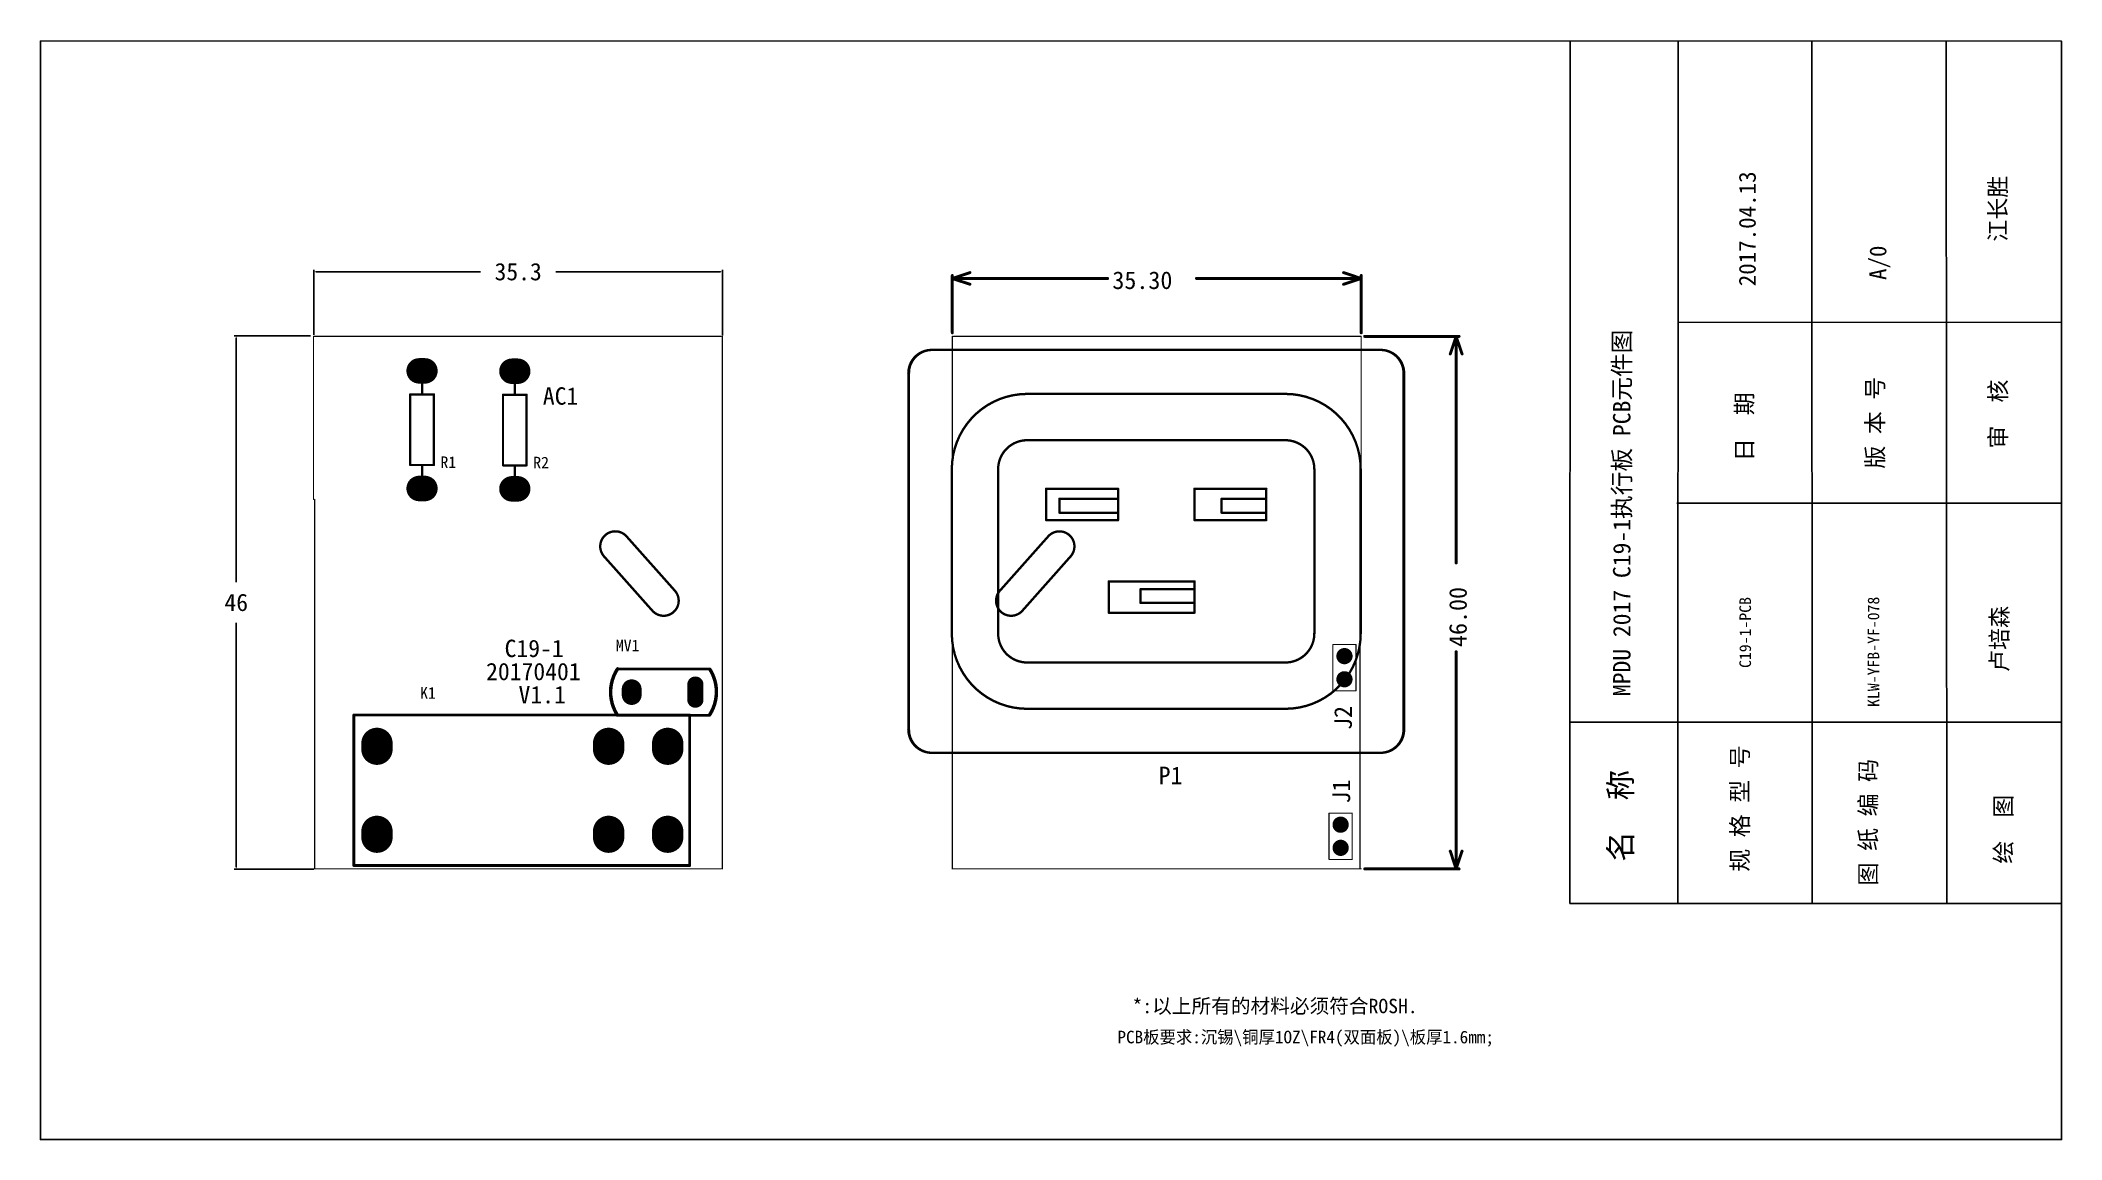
# Model space of a CAD drawing. Extents: x 86 to 261, y 36 to 131.
import ezdxf

# ---------------------------------------------------------------- set-up
doc = ezdxf.new("R2010")
doc.units = 0
doc.header["$MEASUREMENT"] = 0
doc.layers.get('0').update_dxf_attribs({"linetype": 'CONTINUOUS'})
doc.layers.get('Defpoints').update_dxf_attribs({"linetype": 'CONTINUOUS'})
for name, color, linetype in [('BOTTOMLAYER', 5, 'CONTINUOUS'), ('BOTTOMOVERLAY', 54, 'CONTINUOUS'), ('BOTTOMSOLDER', 6, 'CONTINUOUS'), ('KEEPOUTLAYER', 6, 'CONTINUOUS'), ('MULTILAYER', 9, 'CONTINUOUS'), ('TOPLAYER', 1, 'CONTINUOUS'), ('TOPOVERLAY', 2, 'CONTINUOUS'), ('TOPSOLDER', 216, 'CONTINUOUS'), ('标题1', 7, 'CONTINUOUS')]:
    doc.layers.add(name, color=color, linetype=linetype)
doc.dimstyles.get("Standard").update_dxf_attribs({"dimtxt": 0.18, "dimasz": 0.18, "dimexe": 0.18, "dimexo": 0.0625, "dimgap": 0.09, "dimtad": 0, "dimtih": 1, "dimtoh": 1, "dimdec": 4, "dimzin": 0, "dimdsep": 46, "dimtxsty": 'Standard', "dimcen": 0.09, "dimadec": 0, "dimazin": 0, "dimtfac": 1, "dimtdec": 4, "dimtofl": 0, "dimtmove": 0, "dimatfit": 0, "dimfxl": 1, "dimtolj": 1, "dimtzin": 0, "dimarcsym": 0})

msp = doc.modelspace()

# ---------------------------------------------------------------- texts
at = {"color": 7, "linetype": 'Continuous', "attachment_point": 1}
for s, insert, char_height, width in [('{\\fSimSun|b0|i0|c134|p2;*:以上所有的材料必须符合ROSH.}', (180.41, 47.9), 1.2455, 40.0726), ('PCB板要求:沉锡\\\\铜厚1OZ\\\\FR4(双面板)\\\\板厚1.6mm;', (179.11, 45.14), 1.0876, 38.8409)]:
    msp.add_mtext(s, dxfattribs=dict(at, insert=insert, char_height=char_height, width=width))
at = {"layer": 'BOTTOMOVERLAY'}
for s, height, p in [('AC1', 1.5, (129.5, 99.22)), ('R1', 1, (120.66, 93.75)), ('R2', 1, (128.67, 93.72)), ('C19-1', 1.5, (126.2, 77.42)), ('MV1', 1, (135.8, 77.92)), ('20170401', 1.5, (124.6, 75.42)), ('K1', 1, (118.9, 73.82)), ('V1.1', 1.5, (127.4, 73.42))]:
    msp.add_text(s, height=height, dxfattribs=at).set_placement(p)
at = {"layer": 'TOPOVERLAY'}
msp.add_text('35.30', height=1.524, dxfattribs=at).set_placement((178.67, 109.21))
for s, rotation, p in [('46.00', 90, (209.27, 78.29)), ('J2', 90, (199.35, 71.12)), ('P1', 360, (182.66, 66.43)), ('J1', 90, (199.2, 64.76))]:
    msp.add_text(s, height=1.524, rotation=rotation, dxfattribs=at).set_placement(p)
at = {"layer": '标题1', "color": 7, "attachment_point": 1, "rotation": 90}
for s, insert, char_height, width in [('\\pt4.835;{\\fSimSun|b0|i0|c134|p54;\\C0;2017.04.13}', (232.76, 109.45), 1.458, 0.972), ('\\pt4.835;{\\C0;江长胜}', (254.39, 113.31), 1.458, 19.0917), ('\\pt4.835;{\\fSimSun|b0|i0|c134|p54;\\C0;A/0}', (244.04, 109.99), 1.458, 0.972), ('\\pt4.835;{\\C0;C19-1-PCB}', (232.81, 76.48), 1, 17.5041), ('\\pt4.835;{\\C0;KLW-YFB-YF-078}', (243.88, 73.11), 1, 19.276), ('\\pt4.835;{\\C0;卢培森}', (254.52, 76.14), 1.458, 19.0917)]:
    msp.add_mtext(s, dxfattribs=dict(at, insert=insert, char_height=char_height, width=width))
at = {"layer": '标题1', "color": 7, "rotation": 90}
for s, insert, char_height, attachment_point in [('\\pt4.835;{\\C0;MPDU 2017 C19-1\\fSimSun|b0|i0|c134|p2;执行板\\Ftxt|c134; PCB\\fSimSun|b0|i0|c134|p54;元件图}', (223.57, 74.04), 1.5, 7), ('\\pt4.835;{\\fSimSun|b0|i0|c134|p54;\\C0;版 本 号}', (243.79, 93.69), 1.458, 1), ('\\pt4.835;{\\fSimSun|b0|i0|c134|p54;\\C0;审  核}', (254.41, 95.43), 1.458, 1), ('\\pt4.835;{\\fSimSun|b0|i0|c134|p54;\\C0;日  期}', (232.5, 94.33), 1.458, 1), ('\\pt4.835;{\\fSimSun|b0|i0|c134|p54;\\C0;规 格 型 号}', (232.12, 58.87), 1.458, 1), ('\\pt4.835;{\\fSimSun|b0|i0|c134|p54;\\C0;图 纸 编 码}', (243.19, 57.69), 1.458, 1), ('\\pt4.835;{\\fSimSun|b0|i0|c134|p54;\\C0;名  称}', (221.57, 59.74), 1.944, 1), ('\\pt4.835;{\\fSimSun|b0|i0|c134|p54;\\C0;绘  图}', (254.87, 59.57), 1.458, 1)]:
    msp.add_mtext(s, dxfattribs=dict(at, insert=insert, char_height=char_height, attachment_point=attachment_point))

# ---------------------------------------------------------------- blocks, each defined once
blk = doc.blocks.new('2_0_2_1')
at = {"layer": 'BOTTOMLAYER', "const_width": 0.6}
for points in [[(-0.3, 1, 1), (0.3, 1, 1)], [(-0.3, -1, 1), (0.3, -1, 1)]]:
    blk.add_lwpolyline(points, format="xyb", close=True, dxfattribs=at)
at = {"layer": 'BOTTOMSOLDER', "const_width": 0.702}
for points in [[(-0.35, 1, 1), (0.35, 1, 1)], [(-0.35, -1, 1), (0.35, -1, 1)]]:
    blk.add_lwpolyline(points, format="xyb", close=True, dxfattribs=at)
at = {"layer": 'MULTILAYER', "const_width": 0.6}
for points in [[(-0.3, 1, 1), (0.3, 1, 1)], [(-0.3, -1, 1), (0.3, -1, 1)]]:
    blk.add_lwpolyline(points, format="xyb", close=True, dxfattribs=at)
at = {"layer": 'TOPLAYER', "const_width": 0.6}
for points in [[(-0.3, 1, 1), (0.3, 1, 1)], [(-0.3, -1, 1), (0.3, -1, 1)]]:
    blk.add_lwpolyline(points, format="xyb", close=True, dxfattribs=at)
at = {"layer": 'TOPOVERLAY', "const_width": 0.1}
for points in [[(-1, 2), (1, 2)], [(-1, -2), (-1, 2)], [(1, -2), (1, 2)], [(-1, -2), (1, -2)]]:
    blk.add_lwpolyline(points, dxfattribs=at)
at = {"layer": 'TOPOVERLAY', "const_width": 0.05}
for points in [[(-1.02, 2, 1), (-0.98, 2, 1)], [(-1.02, 2, 1), (-0.98, 2, 1)], [(0.98, 2, 1), (1.02, 2, 1)], [(0.98, 2, 1), (1.02, 2, 1)], [(-1.02, -2, 1), (-0.98, -2, 1)], [(-1.02, -2, 1), (-0.98, -2, 1)], [(0.98, -2, 1), (1.02, -2, 1)], [(0.98, -2, 1), (1.02, -2, 1)]]:
    blk.add_lwpolyline(points, format="xyb", close=True, dxfattribs=at)
at = {"layer": 'TOPSOLDER', "const_width": 0.702}
for points in [[(-0.35, 1, 1), (0.35, 1, 1)], [(-0.35, -1, 1), (0.35, -1, 1)]]:
    blk.add_lwpolyline(points, format="xyb", close=True, dxfattribs=at)
blk = doc.blocks.new('2_0_2_2')
at = {"layer": 'BOTTOMLAYER', "const_width": 0.6}
for points in [[(-0.3, 1, 1), (0.3, 1, 1)], [(-0.3, -1, 1), (0.3, -1, 1)]]:
    blk.add_lwpolyline(points, format="xyb", close=True, dxfattribs=at)
at = {"layer": 'BOTTOMSOLDER', "const_width": 0.702}
for points in [[(-0.35, 1, 1), (0.35, 1, 1)], [(-0.35, -1, 1), (0.35, -1, 1)]]:
    blk.add_lwpolyline(points, format="xyb", close=True, dxfattribs=at)
at = {"layer": 'MULTILAYER', "const_width": 0.6}
for points in [[(-0.3, 1, 1), (0.3, 1, 1)], [(-0.3, -1, 1), (0.3, -1, 1)]]:
    blk.add_lwpolyline(points, format="xyb", close=True, dxfattribs=at)
at = {"layer": 'TOPLAYER', "const_width": 0.6}
for points in [[(-0.3, 1, 1), (0.3, 1, 1)], [(-0.3, -1, 1), (0.3, -1, 1)]]:
    blk.add_lwpolyline(points, format="xyb", close=True, dxfattribs=at)
at = {"layer": 'TOPOVERLAY', "const_width": 0.1}
for points in [[(-1, 2), (1, 2)], [(-1, -2), (-1, 2)], [(1, -2), (1, 2)], [(-1, -2), (1, -2)]]:
    blk.add_lwpolyline(points, dxfattribs=at)
at = {"layer": 'TOPOVERLAY', "const_width": 0.05}
for points in [[(-1.02, 2, 1), (-0.98, 2, 1)], [(-1.02, 2, 1), (-0.98, 2, 1)], [(0.98, 2, 1), (1.02, 2, 1)], [(0.98, 2, 1), (1.02, 2, 1)], [(-1.02, -2, 1), (-0.98, -2, 1)], [(-1.02, -2, 1), (-0.98, -2, 1)], [(0.98, -2, 1), (1.02, -2, 1)], [(0.98, -2, 1), (1.02, -2, 1)]]:
    blk.add_lwpolyline(points, format="xyb", close=True, dxfattribs=at)
at = {"layer": 'TOPSOLDER', "const_width": 0.702}
for points in [[(-0.35, 1, 1), (0.35, 1, 1)], [(-0.35, -1, 1), (0.35, -1, 1)]]:
    blk.add_lwpolyline(points, format="xyb", close=True, dxfattribs=at)
blk = doc.blocks.new('___4_B_4')
at = {"layer": 'BOTTOMLAYER', "const_width": 2.5}
for points in [[(-3.55, 12.55), (-4.05, 12.55)], [(4.05, 12.55), (3.55, 12.55)], [(-3.55, -7.45), (-4.05, -7.45)], [(4.05, -7.45), (3.55, -7.45)], [(-3.55, -12.55), (-4.05, -12.55)], [(4.05, -12.55), (3.55, -12.55)]]:
    blk.add_lwpolyline(points, dxfattribs=at)
at = {"layer": 'BOTTOMLAYER', "const_width": 1.25}
for points in [[(-4.68, 12.55, 1), (-3.43, 12.55, 1)], [(-4.18, 12.55, 1), (-2.93, 12.55, 1)], [(2.93, 12.55, 1), (4.18, 12.55, 1)], [(3.43, 12.55, 1), (4.68, 12.55, 1)], [(-4.68, -7.45, 1), (-3.43, -7.45, 1)], [(-4.18, -7.45, 1), (-2.93, -7.45, 1)], [(2.93, -7.45, 1), (4.18, -7.45, 1)], [(3.43, -7.45, 1), (4.68, -7.45, 1)], [(-4.68, -12.55, 1), (-3.43, -12.55, 1)], [(-4.18, -12.55, 1), (-2.93, -12.55, 1)], [(2.93, -12.55, 1), (4.18, -12.55, 1)], [(3.43, -12.55, 1), (4.68, -12.55, 1)]]:
    blk.add_lwpolyline(points, format="xyb", close=True, dxfattribs=at)
at = {"layer": 'BOTTOMOVERLAY', "const_width": 0.25}
for points in [[(-6.5, -14.45), (-6.5, 14.55)], [(6.5, 14.55), (-6.5, 14.55)], [(6.5, -14.45), (6.5, 14.55)], [(6.5, -14.45), (-6.5, -14.45)]]:
    blk.add_lwpolyline(points, dxfattribs=at)
at = {"layer": 'BOTTOMOVERLAY', "const_width": 0.125}
for points in [[(-6.56, 14.55, 1), (-6.44, 14.55, 1)], [(-6.56, 14.55, 1), (-6.44, 14.55, 1)], [(6.44, 14.55, 1), (6.56, 14.55, 1)], [(6.44, 14.55, 1), (6.56, 14.55, 1)], [(-6.56, -14.45, 1), (-6.44, -14.45, 1)], [(-6.56, -14.45, 1), (-6.44, -14.45, 1)], [(6.44, -14.45, 1), (6.56, -14.45, 1)], [(6.44, -14.45, 1), (6.56, -14.45, 1)]]:
    blk.add_lwpolyline(points, format="xyb", close=True, dxfattribs=at)
at = {"layer": 'BOTTOMSOLDER', "const_width": 2.7}
for points in [[(-3.55, 12.55), (-4.05, 12.55)], [(4.05, 12.55), (3.55, 12.55)], [(-3.55, -7.45), (-4.05, -7.45)], [(4.05, -7.45), (3.55, -7.45)], [(-3.55, -12.55), (-4.05, -12.55)], [(4.05, -12.55), (3.55, -12.55)]]:
    blk.add_lwpolyline(points, dxfattribs=at)
at = {"layer": 'BOTTOMSOLDER', "const_width": 1.35}
for points in [[(-4.73, 12.55, 1), (-3.37, 12.55, 1)], [(-4.23, 12.55, 1), (-2.87, 12.55, 1)], [(2.87, 12.55, 1), (4.23, 12.55, 1)], [(3.37, 12.55, 1), (4.73, 12.55, 1)], [(-4.73, -7.45, 1), (-3.37, -7.45, 1)], [(-4.23, -7.45, 1), (-2.87, -7.45, 1)], [(2.87, -7.45, 1), (4.23, -7.45, 1)], [(3.37, -7.45, 1), (4.73, -7.45, 1)], [(-4.73, -12.55, 1), (-3.37, -12.55, 1)], [(-4.23, -12.55, 1), (-2.87, -12.55, 1)], [(2.87, -12.55, 1), (4.23, -12.55, 1)], [(3.37, -12.55, 1), (4.73, -12.55, 1)]]:
    blk.add_lwpolyline(points, format="xyb", close=True, dxfattribs=at)
at = {"layer": 'MULTILAYER', "const_width": 2.5}
for points in [[(-3.55, 12.55), (-4.05, 12.55)], [(4.05, 12.55), (3.55, 12.55)], [(-3.55, -7.45), (-4.05, -7.45)], [(4.05, -7.45), (3.55, -7.45)], [(-3.55, -12.55), (-4.05, -12.55)], [(4.05, -12.55), (3.55, -12.55)]]:
    blk.add_lwpolyline(points, dxfattribs=at)
at = {"layer": 'MULTILAYER', "const_width": 1.25}
for points in [[(-4.68, 12.55, 1), (-3.43, 12.55, 1)], [(-4.18, 12.55, 1), (-2.93, 12.55, 1)], [(2.93, 12.55, 1), (4.18, 12.55, 1)], [(3.43, 12.55, 1), (4.68, 12.55, 1)], [(-4.68, -7.45, 1), (-3.43, -7.45, 1)], [(-4.18, -7.45, 1), (-2.93, -7.45, 1)], [(2.93, -7.45, 1), (4.18, -7.45, 1)], [(3.43, -7.45, 1), (4.68, -7.45, 1)], [(-4.68, -12.55, 1), (-3.43, -12.55, 1)], [(-4.18, -12.55, 1), (-2.93, -12.55, 1)], [(2.93, -12.55, 1), (4.18, -12.55, 1)], [(3.43, -12.55, 1), (4.68, -12.55, 1)]]:
    blk.add_lwpolyline(points, format="xyb", close=True, dxfattribs=at)
at = {"layer": 'TOPLAYER', "const_width": 2.5}
for points in [[(-3.55, 12.55), (-4.05, 12.55)], [(4.05, 12.55), (3.55, 12.55)], [(-3.55, -7.45), (-4.05, -7.45)], [(4.05, -7.45), (3.55, -7.45)], [(-3.55, -12.55), (-4.05, -12.55)], [(4.05, -12.55), (3.55, -12.55)]]:
    blk.add_lwpolyline(points, dxfattribs=at)
at = {"layer": 'TOPLAYER', "const_width": 1.25}
for points in [[(-4.68, 12.55, 1), (-3.43, 12.55, 1)], [(-4.18, 12.55, 1), (-2.93, 12.55, 1)], [(2.93, 12.55, 1), (4.18, 12.55, 1)], [(3.43, 12.55, 1), (4.68, 12.55, 1)], [(-4.68, -7.45, 1), (-3.43, -7.45, 1)], [(-4.18, -7.45, 1), (-2.93, -7.45, 1)], [(2.93, -7.45, 1), (4.18, -7.45, 1)], [(3.43, -7.45, 1), (4.68, -7.45, 1)], [(-4.68, -12.55, 1), (-3.43, -12.55, 1)], [(-4.18, -12.55, 1), (-2.93, -12.55, 1)], [(2.93, -12.55, 1), (4.18, -12.55, 1)], [(3.43, -12.55, 1), (4.68, -12.55, 1)]]:
    blk.add_lwpolyline(points, format="xyb", close=True, dxfattribs=at)
at = {"layer": 'TOPSOLDER', "const_width": 2.7}
for points in [[(-3.55, 12.55), (-4.05, 12.55)], [(4.05, 12.55), (3.55, 12.55)], [(-3.55, -7.45), (-4.05, -7.45)], [(4.05, -7.45), (3.55, -7.45)], [(-3.55, -12.55), (-4.05, -12.55)], [(4.05, -12.55), (3.55, -12.55)]]:
    blk.add_lwpolyline(points, dxfattribs=at)
at = {"layer": 'TOPSOLDER', "const_width": 1.35}
for points in [[(-4.73, 12.55, 1), (-3.37, 12.55, 1)], [(-4.23, 12.55, 1), (-2.87, 12.55, 1)], [(2.87, 12.55, 1), (4.23, 12.55, 1)], [(3.37, 12.55, 1), (4.73, 12.55, 1)], [(-4.73, -7.45, 1), (-3.37, -7.45, 1)], [(-4.23, -7.45, 1), (-2.87, -7.45, 1)], [(2.87, -7.45, 1), (4.23, -7.45, 1)], [(3.37, -7.45, 1), (4.73, -7.45, 1)], [(-4.73, -12.55, 1), (-3.37, -12.55, 1)], [(-4.23, -12.55, 1), (-2.87, -12.55, 1)], [(2.87, -12.55, 1), (4.23, -12.55, 1)], [(3.37, -12.55, 1), (4.73, -12.55, 1)]]:
    blk.add_lwpolyline(points, format="xyb", close=True, dxfattribs=at)
blk = doc.blocks.new('MV_B_5')
at = {"layer": 'BOTTOMLAYER'}
for points, const_width in [([(-2.75, 0.65), (-2.75, -0.65)], 1.2), ([(2.75, 0.25), (2.75, -0.25)], 1.5)]:
    blk.add_lwpolyline(points, dxfattribs=dict(at, const_width=const_width))
for points, const_width in [([(-3.05, 0.65, 1), (-2.45, 0.65, 1)], 0.6), ([(2.37, 0.25, 1), (3.13, 0.25, 1)], 0.75), ([(2.37, -0.25, 1), (3.13, -0.25, 1)], 0.75), ([(-3.05, -0.65, 1), (-2.45, -0.65, 1)], 0.6)]:
    blk.add_lwpolyline(points, format="xyb", close=True, dxfattribs=dict(at, const_width=const_width))
at = {"layer": 'BOTTOMOVERLAY', "const_width": 0.3}
for points in [[(-3.97, -1.98, -0.29277), (-4.01, 1.96)], [(3.97, 2.01, -0.29277), (4.01, -1.94)]]:
    blk.add_lwpolyline(points, format="xyb", dxfattribs=at)
at = {"layer": 'BOTTOMOVERLAY'}
for points, const_width in [([(-4.08, 1.96, 1), (-3.93, 1.96, 1)], 0.15), ([(-4.07, 2, 1), (-3.95, 2, 1)], 0.115), ([(3.89, 2.01, 1), (4.04, 2.01, 1)], 0.15), ([(3.91, 2, 1), (4.02, 2, 1)], 0.115), ([(-4.04, -1.98, 1), (-3.89, -1.98, 1)], 0.15), ([(-4.02, -2, 1), (-3.91, -2, 1)], 0.115), ([(3.93, -1.94, 1), (4.08, -1.94, 1)], 0.15), ([(3.95, -2, 1), (4.07, -2, 1)], 0.115)]:
    blk.add_lwpolyline(points, format="xyb", close=True, dxfattribs=dict(at, const_width=const_width))
at = {"layer": 'BOTTOMOVERLAY', "const_width": 0.23}
for points in [[(-4.01, 2), (3.97, 2)], [(-3.97, -2), (4.01, -2)]]:
    blk.add_lwpolyline(points, dxfattribs=at)
at = {"layer": 'BOTTOMSOLDER'}
for points, const_width in [([(-2.75, 0.65), (-2.75, -0.65)], 1.4), ([(2.75, 0.25), (2.75, -0.25)], 1.7)]:
    blk.add_lwpolyline(points, dxfattribs=dict(at, const_width=const_width))
for points, const_width in [([(-3.1, 0.65, 1), (-2.4, 0.65, 1)], 0.702), ([(-3.1, -0.65, 1), (-2.4, -0.65, 1)], 0.702), ([(2.32, 0.25, 1), (3.18, 0.25, 1)], 0.852), ([(2.32, -0.25, 1), (3.18, -0.25, 1)], 0.852)]:
    blk.add_lwpolyline(points, format="xyb", close=True, dxfattribs=dict(at, const_width=const_width))
at = {"layer": 'MULTILAYER'}
for points, const_width in [([(-2.75, 0.65), (-2.75, -0.65)], 1.2), ([(2.75, 0.25), (2.75, -0.25)], 1.5)]:
    blk.add_lwpolyline(points, dxfattribs=dict(at, const_width=const_width))
for points, const_width in [([(-3.05, 0.65, 1), (-2.45, 0.65, 1)], 0.6), ([(2.37, 0.25, 1), (3.13, 0.25, 1)], 0.75), ([(2.37, -0.25, 1), (3.13, -0.25, 1)], 0.75), ([(-3.05, -0.65, 1), (-2.45, -0.65, 1)], 0.6)]:
    blk.add_lwpolyline(points, format="xyb", close=True, dxfattribs=dict(at, const_width=const_width))
at = {"layer": 'TOPLAYER'}
for points, const_width in [([(-2.75, 0.65), (-2.75, -0.65)], 1.2), ([(2.75, 0.25), (2.75, -0.25)], 1.5)]:
    blk.add_lwpolyline(points, dxfattribs=dict(at, const_width=const_width))
for points, const_width in [([(-3.05, 0.65, 1), (-2.45, 0.65, 1)], 0.6), ([(2.37, 0.25, 1), (3.13, 0.25, 1)], 0.75), ([(2.37, -0.25, 1), (3.13, -0.25, 1)], 0.75), ([(-3.05, -0.65, 1), (-2.45, -0.65, 1)], 0.6)]:
    blk.add_lwpolyline(points, format="xyb", close=True, dxfattribs=dict(at, const_width=const_width))
at = {"layer": 'TOPSOLDER'}
for points, const_width in [([(-2.75, 0.65), (-2.75, -0.65)], 1.4), ([(2.75, 0.25), (2.75, -0.25)], 1.7)]:
    blk.add_lwpolyline(points, dxfattribs=dict(at, const_width=const_width))
for points, const_width in [([(-3.1, 0.65, 1), (-2.4, 0.65, 1)], 0.702), ([(-3.1, -0.65, 1), (-2.4, -0.65, 1)], 0.702), ([(2.32, 0.25, 1), (3.18, 0.25, 1)], 0.852), ([(2.32, -0.25, 1), (3.18, -0.25, 1)], 0.852)]:
    blk.add_lwpolyline(points, format="xyb", close=True, dxfattribs=dict(at, const_width=const_width))
blk = doc.blocks.new('AXIAL_0_4_____3_B_6')
at = {"layer": 'BOTTOMLAYER'}
for points, const_width in [([(-5.08, 0.25), (-5.08, -0.25)], 2), ([(-4.35, -0.15), (-4.35, 0.15)], 0.5), ([(5.08, 0.25), (5.08, -0.25)], 2)]:
    blk.add_lwpolyline(points, dxfattribs=dict(at, const_width=const_width))
for points, const_width in [([(-5.58, 0.25, 1), (-4.58, 0.25, 1)], 1), ([(-5.58, -0.25, 1), (-4.58, -0.25, 1)], 1), ([(-4.47, 0.15, 1), (-4.23, 0.15, 1)], 0.25), ([(-4.47, -0.15, 1), (-4.23, -0.15, 1)], 0.25), ([(4.58, 0.25, 1), (5.58, 0.25, 1)], 1), ([(4.58, -0.25, 1), (5.58, -0.25, 1)], 1)]:
    blk.add_lwpolyline(points, format="xyb", close=True, dxfattribs=dict(at, const_width=const_width))
at = {"layer": 'BOTTOMOVERLAY', "const_width": 0.2}
for points in [[(-3.05, 0), (-4.06, 0)], [(-3.05, -1.02), (-3.05, 1.02)], [(3.05, 1.02), (-3.05, 1.02)], [(3.05, -1.02), (3.05, 1.02)], [(4.06, 0), (3.05, 0)], [(3.05, -1.02), (-3.05, -1.02)]]:
    blk.add_lwpolyline(points, dxfattribs=at)
at = {"layer": 'BOTTOMOVERLAY', "const_width": 0.1}
for points in [[(-4.11, 0, 1), (-4.01, 0, 1)], [(-3.1, 1.02, 1), (-3, 1.02, 1)], [(-3.1, 1.02, 1), (-3, 1.02, 1)], [(-3.1, 0, 1), (-3, 0, 1)], [(3, 1.02, 1), (3.1, 1.02, 1)], [(3, 1.02, 1), (3.1, 1.02, 1)], [(3, 0, 1), (3.1, 0, 1)], [(4.01, 0, 1), (4.11, 0, 1)], [(-3.1, -1.02, 1), (-3, -1.02, 1)], [(-3.1, -1.02, 1), (-3, -1.02, 1)], [(3, -1.02, 1), (3.1, -1.02, 1)], [(3, -1.02, 1), (3.1, -1.02, 1)]]:
    blk.add_lwpolyline(points, format="xyb", close=True, dxfattribs=at)
at = {"layer": 'BOTTOMSOLDER', "const_width": 0.703}
blk.add_lwpolyline([(-4.35, -0.15), (-4.35, 0.15)], dxfattribs=at)
at = {"layer": 'BOTTOMSOLDER', "const_width": 0.352}
for points in [[(-4.53, 0.15, 1), (-4.17, 0.15, 1)], [(-4.53, -0.15, 1), (-4.17, -0.15, 1)]]:
    blk.add_lwpolyline(points, format="xyb", close=True, dxfattribs=at)
at = {"layer": 'MULTILAYER'}
for points, const_width in [([(-5.08, 0.25), (-5.08, -0.25)], 2), ([(-4.35, -0.15), (-4.35, 0.15)], 0.5), ([(5.08, 0.25), (5.08, -0.25)], 2)]:
    blk.add_lwpolyline(points, dxfattribs=dict(at, const_width=const_width))
for points, const_width in [([(-5.58, 0.25, 1), (-4.58, 0.25, 1)], 1), ([(-5.58, -0.25, 1), (-4.58, -0.25, 1)], 1), ([(-4.47, 0.15, 1), (-4.23, 0.15, 1)], 0.25), ([(-4.47, -0.15, 1), (-4.23, -0.15, 1)], 0.25), ([(4.58, 0.25, 1), (5.58, 0.25, 1)], 1), ([(4.58, -0.25, 1), (5.58, -0.25, 1)], 1)]:
    blk.add_lwpolyline(points, format="xyb", close=True, dxfattribs=dict(at, const_width=const_width))
at = {"layer": 'TOPLAYER'}
for points, const_width in [([(-5.08, 0.25), (-5.08, -0.25)], 2), ([(-4.35, -0.15), (-4.35, 0.15)], 0.5), ([(5.08, 0.25), (5.08, -0.25)], 2)]:
    blk.add_lwpolyline(points, dxfattribs=dict(at, const_width=const_width))
for points, const_width in [([(-5.58, 0.25, 1), (-4.58, 0.25, 1)], 1), ([(-5.58, -0.25, 1), (-4.58, -0.25, 1)], 1), ([(-4.47, 0.15, 1), (-4.23, 0.15, 1)], 0.25), ([(-4.47, -0.15, 1), (-4.23, -0.15, 1)], 0.25), ([(4.58, 0.25, 1), (5.58, 0.25, 1)], 1), ([(4.58, -0.25, 1), (5.58, -0.25, 1)], 1)]:
    blk.add_lwpolyline(points, format="xyb", close=True, dxfattribs=dict(at, const_width=const_width))
at = {"layer": 'TOPSOLDER'}
for points, const_width in [([(-5.08, 0.25), (-5.08, -0.25)], 2.2), ([(-4.35, -0.15), (-4.35, 0.15)], 0.703), ([(5.08, 0.25), (5.08, -0.25)], 2.2)]:
    blk.add_lwpolyline(points, dxfattribs=dict(at, const_width=const_width))
for points, const_width in [([(-5.63, 0.25, 1), (-4.53, 0.25, 1)], 1.1), ([(-5.63, -0.25, 1), (-4.53, -0.25, 1)], 1.1), ([(-4.53, 0.15, 1), (-4.17, 0.15, 1)], 0.352), ([(-4.53, -0.15, 1), (-4.17, -0.15, 1)], 0.352), ([(4.53, 0.25, 1), (5.63, 0.25, 1)], 1.1), ([(4.53, -0.25, 1), (5.63, -0.25, 1)], 1.1)]:
    blk.add_lwpolyline(points, format="xyb", close=True, dxfattribs=dict(at, const_width=const_width))
blk = doc.blocks.new('AXIAL_0_4_____3_B_7')
at = {"layer": 'BOTTOMLAYER'}
for points, const_width in [([(-5.08, 0.25), (-5.08, -0.25)], 2), ([(-4.35, -0.15), (-4.35, 0.15)], 0.5), ([(5.08, 0.25), (5.08, -0.25)], 2)]:
    blk.add_lwpolyline(points, dxfattribs=dict(at, const_width=const_width))
for points, const_width in [([(-5.58, 0.25, 1), (-4.58, 0.25, 1)], 1), ([(-5.58, -0.25, 1), (-4.58, -0.25, 1)], 1), ([(-4.47, 0.15, 1), (-4.23, 0.15, 1)], 0.25), ([(-4.47, -0.15, 1), (-4.23, -0.15, 1)], 0.25), ([(4.58, 0.25, 1), (5.58, 0.25, 1)], 1), ([(4.58, -0.25, 1), (5.58, -0.25, 1)], 1)]:
    blk.add_lwpolyline(points, format="xyb", close=True, dxfattribs=dict(at, const_width=const_width))
at = {"layer": 'BOTTOMOVERLAY', "const_width": 0.2}
for points in [[(-3.05, 0), (-4.06, 0)], [(-3.05, -1.02), (-3.05, 1.02)], [(3.05, 1.02), (-3.05, 1.02)], [(3.05, -1.02), (3.05, 1.02)], [(4.06, 0), (3.05, 0)], [(3.05, -1.02), (-3.05, -1.02)]]:
    blk.add_lwpolyline(points, dxfattribs=at)
at = {"layer": 'BOTTOMOVERLAY', "const_width": 0.1}
for points in [[(-4.11, 0, 1), (-4.01, 0, 1)], [(-3.1, 1.02, 1), (-3, 1.02, 1)], [(-3.1, 1.02, 1), (-3, 1.02, 1)], [(-3.1, 0, 1), (-3, 0, 1)], [(3, 1.02, 1), (3.1, 1.02, 1)], [(3, 1.02, 1), (3.1, 1.02, 1)], [(3, 0, 1), (3.1, 0, 1)], [(4.01, 0, 1), (4.11, 0, 1)], [(-3.1, -1.02, 1), (-3, -1.02, 1)], [(-3.1, -1.02, 1), (-3, -1.02, 1)], [(3, -1.02, 1), (3.1, -1.02, 1)], [(3, -1.02, 1), (3.1, -1.02, 1)]]:
    blk.add_lwpolyline(points, format="xyb", close=True, dxfattribs=at)
at = {"layer": 'BOTTOMSOLDER', "const_width": 0.703}
blk.add_lwpolyline([(-4.35, -0.15), (-4.35, 0.15)], dxfattribs=at)
at = {"layer": 'BOTTOMSOLDER', "const_width": 0.352}
for points in [[(-4.53, 0.15, 1), (-4.17, 0.15, 1)], [(-4.53, -0.15, 1), (-4.17, -0.15, 1)]]:
    blk.add_lwpolyline(points, format="xyb", close=True, dxfattribs=at)
at = {"layer": 'MULTILAYER'}
for points, const_width in [([(-5.08, 0.25), (-5.08, -0.25)], 2), ([(-4.35, -0.15), (-4.35, 0.15)], 0.5), ([(5.08, 0.25), (5.08, -0.25)], 2)]:
    blk.add_lwpolyline(points, dxfattribs=dict(at, const_width=const_width))
for points, const_width in [([(-5.58, 0.25, 1), (-4.58, 0.25, 1)], 1), ([(-5.58, -0.25, 1), (-4.58, -0.25, 1)], 1), ([(-4.47, 0.15, 1), (-4.23, 0.15, 1)], 0.25), ([(-4.47, -0.15, 1), (-4.23, -0.15, 1)], 0.25), ([(4.58, 0.25, 1), (5.58, 0.25, 1)], 1), ([(4.58, -0.25, 1), (5.58, -0.25, 1)], 1)]:
    blk.add_lwpolyline(points, format="xyb", close=True, dxfattribs=dict(at, const_width=const_width))
at = {"layer": 'TOPLAYER'}
for points, const_width in [([(-5.08, 0.25), (-5.08, -0.25)], 2), ([(-4.35, -0.15), (-4.35, 0.15)], 0.5), ([(5.08, 0.25), (5.08, -0.25)], 2)]:
    blk.add_lwpolyline(points, dxfattribs=dict(at, const_width=const_width))
for points, const_width in [([(-5.58, 0.25, 1), (-4.58, 0.25, 1)], 1), ([(-5.58, -0.25, 1), (-4.58, -0.25, 1)], 1), ([(-4.47, 0.15, 1), (-4.23, 0.15, 1)], 0.25), ([(-4.47, -0.15, 1), (-4.23, -0.15, 1)], 0.25), ([(4.58, 0.25, 1), (5.58, 0.25, 1)], 1), ([(4.58, -0.25, 1), (5.58, -0.25, 1)], 1)]:
    blk.add_lwpolyline(points, format="xyb", close=True, dxfattribs=dict(at, const_width=const_width))
at = {"layer": 'TOPSOLDER'}
for points, const_width in [([(-5.08, 0.25), (-5.08, -0.25)], 2.2), ([(-4.35, -0.15), (-4.35, 0.15)], 0.703), ([(5.08, 0.25), (5.08, -0.25)], 2.2)]:
    blk.add_lwpolyline(points, dxfattribs=dict(at, const_width=const_width))
for points, const_width in [([(-5.63, 0.25, 1), (-4.53, 0.25, 1)], 1.1), ([(-5.63, -0.25, 1), (-4.53, -0.25, 1)], 1.1), ([(-4.53, 0.15, 1), (-4.17, 0.15, 1)], 0.352), ([(-4.53, -0.15, 1), (-4.17, -0.15, 1)], 0.352), ([(4.53, 0.25, 1), (5.63, 0.25, 1)], 1.1), ([(4.53, -0.25, 1), (5.63, -0.25, 1)], 1.1)]:
    blk.add_lwpolyline(points, format="xyb", close=True, dxfattribs=dict(at, const_width=const_width))
blk = doc.blocks.new('*D8')
at = {"color": 0, "linetype": 'Continuous', "lineweight": -2}
for p, q in [((109.72, 105.25), (109.72, 110.88)), ((109.9, 110.7), (124.12, 110.7)), ((144.84, 110.7), (130.62, 110.7)), ((145.02, 105.19), (145.02, 110.88))]:
    blk.add_line(p, q, dxfattribs=at)
at = {"color": 0, "linetype": 'Continuous'}
for points in [[(109.9, 110.73), (109.9, 110.67), (109.72, 110.7)], [(144.84, 110.73), (144.84, 110.67), (145.02, 110.7)]]:
    blk.add_solid(points, dxfattribs=at)
at = {"layer": 'Defpoints', "color": 0, "linetype": 'Continuous'}
for p in [(145.02, 110.7), (109.72, 105.18), (145.02, 105.13)]:
    blk.add_point(p, dxfattribs=at)
at = {"color": 6, "linetype": 'Continuous', "insert": (127.37, 110.7), "char_height": 1.5, "attachment_point": 5}
blk.add_mtext('\\A1;35.3', dxfattribs=at)
blk = doc.blocks.new('*D9')
at = {"color": 0, "linetype": 'Continuous', "lineweight": -2}
for p, q in [((109.43, 105.17), (102.85, 105.17)), ((103.03, 104.99), (103.03, 83.88)), ((103.03, 59.27), (103.03, 80.38)), ((109.74, 59.09), (102.85, 59.09))]:
    blk.add_line(p, q, dxfattribs=at)
at = {"color": 0, "linetype": 'Continuous'}
for points in [[(103, 104.99), (103.06, 104.99), (103.03, 105.17)], [(103, 59.27), (103.06, 59.27), (103.03, 59.09)]]:
    blk.add_solid(points, dxfattribs=at)
at = {"layer": 'Defpoints', "color": 0, "linetype": 'Continuous'}
for p in [(109.49, 105.17), (103.03, 59.09), (109.8, 59.09)]:
    blk.add_point(p, dxfattribs=at)
at = {"color": 6, "linetype": 'Continuous', "insert": (103.03, 82.13), "char_height": 1.5, "attachment_point": 5}
blk.add_mtext('\\A1;46', dxfattribs=at)

# ---------------------------------------------------------------- dimensions: what is measured, and where the dimension line sits
at = {"color": 6, "linetype": 'Continuous'}
dim = msp.add_linear_dim(base=(145.02, 110.7), p1=(109.72, 105.18), p2=(145.02, 105.13), dimstyle='Standard', override={"dimtxt": 1.5, "dimgap": 1, "dimdec": 1, "dimclrt": 6, "dimatfit": 3}, dxfattribs=at)
dim.commit()
dim.dimension.update_dxf_attribs({"geometry": '*D8', "text_midpoint": (127.37, 110.7)})
dim = msp.add_linear_dim(base=(103.03, 59.09), p1=(109.49, 105.17), p2=(109.8, 59.09), angle=90, dimstyle='Standard', override={"dimtxt": 1.5, "dimgap": 1, "dimdec": 0, "dimclrt": 6, "dimatfit": 3}, dxfattribs=at)
dim.commit()
dim.dimension.update_dxf_attribs({"geometry": '*D9', "text_midpoint": (103.03, 82.13)})

# ---------------------------------------------------------------- linework, layer by layer
at = {"linetype": 'Continuous'}
for p, q in [((218.18, 56.14), (218.19, 130.69)), ((227.48, 56.14), (227.53, 130.66)), ((239.1, 56.14), (239.06, 130.66)), ((250.72, 56.14), (250.67, 130.63)), ((227.48, 106.35), (260.62, 106.33)), ((227.4, 90.71), (260.62, 90.71)), ((218.18, 71.8), (260.62, 71.79)), ((218.18, 56.14), (260.61, 56.12))]:
    msp.add_line(p, q, dxfattribs=at)
msp.add_lwpolyline([(86.12, 130.64), (260.62, 130.62), (260.62, 35.74), (86.12, 35.74)], close=True, dxfattribs=at)
at = {"layer": 'KEEPOUTLAYER'}
for points, const_width in [([(109.7, 91.04), (109.7, 105.12)], 0.1), ([(144.9, 105.12), (109.7, 105.12)], 0.1), ([(145, 59.12), (145, 105.12)], 0.1), ([(164.85, 59.12), (164.85, 105.12)], 0.1), ([(164.95, 105.12), (200.15, 105.12)], 0.1), ([(200.15, 91.04), (200.15, 105.12)], 0.1), ([(109.8, 59.12), (109.8, 91.04)], 0.1), ([(200.05, 59.12), (200.05, 91.04)], 0.1), ([(140.9, 83.15), (136.73, 87.84)], 0.203), ([(168.96, 83.15), (173.13, 87.84)], 0.203), ([(138.96, 81.42), (134.78, 86.12)], 0.203), ([(170.9, 81.42), (175.07, 86.12)], 0.203), ([(144.9, 59.12), (109.7, 59.12)], 0.1), ([(164.95, 59.12), (200.15, 59.12)], 0.1)]:
    msp.add_lwpolyline(points, dxfattribs=dict(at, const_width=const_width))
for points, const_width in [([(109.73, 105.12, -1), (109.68, 105.12, -1)], 0.05), ([(109.73, 105.12, -1), (109.68, 105.12, -1)], 0.05), ([(144.93, 105.12, -1), (144.88, 105.12, -1)], 0.05), ([(145.03, 105.12, -1), (144.98, 105.12, -1)], 0.05), ([(164.83, 105.12, 1), (164.88, 105.12, 1)], 0.05), ([(164.93, 105.12, 1), (164.98, 105.12, 1)], 0.05), ([(200.13, 105.12, 1), (200.18, 105.12, 1)], 0.05), ([(200.13, 105.12, 1), (200.18, 105.12, 1)], 0.05), ([(109.73, 91.04, -1), (109.68, 91.04, -1)], 0.05), ([(109.83, 91.04, -1), (109.78, 91.04, -1)], 0.05), ([(200.03, 91.04, 1), (200.08, 91.04, 1)], 0.05), ([(200.13, 91.04, 1), (200.18, 91.04, 1)], 0.05), ([(136.73, 87.89, -1), (136.73, 87.79, -1)], 0.102), ([(136.73, 87.89, -1), (136.73, 87.79, -1)], 0.102), ([(173.13, 87.89, 1), (173.13, 87.79, 1)], 0.102), ([(173.13, 87.89, 1), (173.13, 87.79, 1)], 0.102), ([(134.78, 86.17, -1), (134.78, 86.06, -1)], 0.102), ([(134.78, 86.17, -1), (134.78, 86.06, -1)], 0.102), ([(175.07, 86.17, 1), (175.07, 86.06, 1)], 0.102), ([(175.07, 86.17, 1), (175.07, 86.06, 1)], 0.102), ([(140.9, 83.2, -1), (140.9, 83.1, -1)], 0.102), ([(140.9, 83.2, -1), (140.9, 83.1, -1)], 0.102), ([(168.96, 83.2, 1), (168.96, 83.1, 1)], 0.102), ([(168.96, 83.2, 1), (168.96, 83.1, 1)], 0.102), ([(138.96, 81.47, -1), (138.96, 81.37, -1)], 0.102), ([(138.96, 81.47, -1), (138.96, 81.37, -1)], 0.102), ([(170.9, 81.47, 1), (170.9, 81.37, 1)], 0.102), ([(170.9, 81.47, 1), (170.9, 81.37, 1)], 0.102), ([(109.73, 59.12, -1), (109.68, 59.12, -1)], 0.05), ([(109.83, 59.12, -1), (109.78, 59.12, -1)], 0.05), ([(144.93, 59.12, -1), (144.88, 59.12, -1)], 0.05), ([(145.03, 59.12, -1), (144.98, 59.12, -1)], 0.05), ([(164.83, 59.12, 1), (164.88, 59.12, 1)], 0.05), ([(164.93, 59.12, 1), (164.98, 59.12, 1)], 0.05), ([(200.03, 59.12, 1), (200.08, 59.12, 1)], 0.05), ([(200.13, 59.12, 1), (200.18, 59.12, 1)], 0.05)]:
    msp.add_lwpolyline(points, format="xyb", close=True, dxfattribs=dict(at, const_width=const_width))
at = {"layer": 'KEEPOUTLAYER', "const_width": 0.203}
for points in [[(136.73, 87.84, 1), (134.78, 86.12)], [(173.13, 87.84, -1), (175.07, 86.12)], [(138.96, 81.42, 1), (140.9, 83.15)], [(170.9, 81.42, -1), (168.96, 83.15)]]:
    msp.add_lwpolyline(points, format="xyb", dxfattribs=at)
at = {"layer": 'TOPOVERLAY'}
for points, const_width in [([(164.85, 110.12), (166.38, 110.63)], 0.254), ([(164.85, 105.43), (164.85, 110.38)], 0.254), ([(164.85, 110.12), (178.26, 110.12)], 0.254), ([(164.85, 110.12), (166.38, 109.62)], 0.254), ([(185.93, 110.12), (200.15, 110.12)], 0.254), ([(198.63, 110.63), (200.15, 110.12)], 0.254), ([(198.63, 109.62), (200.15, 110.12)], 0.254), ([(200.15, 105.43), (200.15, 110.38)], 0.254), ([(200.46, 105.12), (208.61, 105.12)], 0.254), ([(207.85, 103.6), (208.35, 105.12)], 0.254), ([(208.35, 85.55), (208.35, 105.12)], 0.254), ([(208.35, 105.12), (208.86, 103.6)], 0.254), ([(163.06, 103.95), (201.86, 103.95)], 0.203), ([(161.06, 71.15), (161.06, 101.95)], 0.203), ([(161.11, 71.15), (161.11, 101.95)], 0.203), ([(203.81, 71.15), (203.81, 101.95)], 0.203), ([(203.86, 71.15), (203.86, 101.95)], 0.203), ([(171.31, 100.15), (193.61, 100.15)], 0.203), ([(171.31, 96.15), (193.61, 96.15)], 0.203), ([(164.81, 79.45), (164.81, 93.65)], 0.203), ([(168.81, 79.45), (168.81, 93.65)], 0.203), ([(196.11, 79.45), (196.11, 93.65)], 0.203), ([(200.11, 79.45), (200.11, 93.65)], 0.203), ([(172.96, 89.25), (172.96, 91.95)], 0.203), ([(172.96, 91.95), (179.16, 91.95)], 0.203), ([(174.1, 89.89), (174.1, 91.09)], 0.203), ([(174.1, 91.09), (179.16, 91.09)], 0.203), ([(179.16, 89.25), (179.16, 91.95)], 0.203), ([(185.76, 89.25), (185.76, 91.95)], 0.203), ([(185.76, 91.95), (191.96, 91.95)], 0.203), ([(188.1, 89.89), (188.1, 91.09)], 0.203), ([(188.1, 91.09), (191.96, 91.09)], 0.203), ([(191.96, 89.25), (191.96, 91.95)], 0.203), ([(172.96, 89.25), (179.16, 89.25)], 0.203), ([(174.1, 89.89), (179.16, 89.89)], 0.203), ([(185.76, 89.25), (191.96, 89.25)], 0.203), ([(188.1, 89.89), (191.96, 89.89)], 0.203), ([(168.96, 83.15), (173.13, 87.84)], 0.203), ([(170.9, 81.42), (175.07, 86.12)], 0.203), ([(178.36, 81.25), (178.36, 83.95)], 0.203), ([(178.36, 83.95), (185.76, 83.95)], 0.203), ([(185.76, 81.25), (185.76, 83.95)], 0.203), ([(181.11, 82.09), (181.11, 83.29)], 0.203), ([(181.11, 83.29), (185.76, 83.29)], 0.203), ([(181.11, 82.09), (185.76, 82.09)], 0.203), ([(178.36, 81.25), (185.76, 81.25)], 0.203), ([(171.31, 76.95), (193.61, 76.95)], 0.203), ([(208.35, 59.12), (208.35, 77.88)], 0.254), ([(171.31, 72.95), (193.61, 72.95)], 0.203), ([(163.06, 69.15), (201.86, 69.15)], 0.203), ([(207.85, 60.65), (208.35, 59.12)], 0.254), ([(208.35, 59.12), (208.86, 60.65)], 0.254), ([(200.46, 59.12), (208.61, 59.12)], 0.254)]:
    msp.add_lwpolyline(points, dxfattribs=dict(at, const_width=const_width))
for points, const_width in [([(164.79, 110.38, 1), (164.92, 110.38, 1)], 0.127), ([(164.79, 110.12, 1), (164.92, 110.12, 1)], 0.127), ([(164.79, 110.12, 1), (164.92, 110.12, 1)], 0.127), ([(164.79, 110.12, 1), (164.92, 110.12, 1)], 0.127), ([(166.31, 110.63, 1), (166.44, 110.63, 1)], 0.127), ([(178.2, 110.12, 1), (178.33, 110.12, 1)], 0.127), ([(185.87, 110.12, 1), (186, 110.12, 1)], 0.127), ([(198.57, 110.63, 1), (198.69, 110.63, 1)], 0.127), ([(200.09, 110.38, 1), (200.22, 110.38, 1)], 0.127), ([(200.09, 110.12, 1), (200.22, 110.12, 1)], 0.127), ([(200.09, 110.12, 1), (200.22, 110.12, 1)], 0.127), ([(200.09, 110.12, 1), (200.22, 110.12, 1)], 0.127), ([(166.31, 109.62, 1), (166.44, 109.62, 1)], 0.127), ([(198.57, 109.62, 1), (198.69, 109.62, 1)], 0.127), ([(164.79, 105.43, 1), (164.92, 105.43, 1)], 0.127), ([(200.09, 105.43, 1), (200.22, 105.43, 1)], 0.127), ([(200.39, 105.12, 1), (200.52, 105.12, 1)], 0.127), ([(208.29, 105.12, 1), (208.42, 105.12, 1)], 0.127), ([(208.29, 105.12, 1), (208.42, 105.12, 1)], 0.127), ([(208.29, 105.12, 1), (208.42, 105.12, 1)], 0.127), ([(208.54, 105.12, 1), (208.67, 105.12, 1)], 0.127), ([(163.06, 104.01, 1), (163.06, 103.9, 1)], 0.102), ([(163.06, 104.01, 1), (163.06, 103.9, 1)], 0.102), ([(163.11, 104.01, 1), (163.11, 103.9, 1)], 0.102), ([(201.81, 104.01, 1), (201.81, 103.9, 1)], 0.102), ([(201.86, 104.01, 1), (201.86, 103.9, 1)], 0.102), ([(201.86, 104.01, 1), (201.86, 103.9, 1)], 0.102), ([(207.78, 103.6, 1), (207.91, 103.6, 1)], 0.127), ([(208.8, 103.6, 1), (208.93, 103.6, 1)], 0.127), ([(161.06, 102.01, 1), (161.06, 101.9, 1)], 0.102), ([(161.06, 102.01, 1), (161.06, 101.9, 1)], 0.102), ([(161.11, 102.01, 1), (161.11, 101.9, 1)], 0.102), ([(161.11, 102.01, 1), (161.11, 101.9, 1)], 0.102), ([(203.81, 102.01, 1), (203.81, 101.9, 1)], 0.102), ([(203.81, 102.01, 1), (203.81, 101.9, 1)], 0.102), ([(203.86, 102.01, 1), (203.86, 101.9, 1)], 0.102), ([(203.86, 102.01, 1), (203.86, 101.9, 1)], 0.102), ([(171.31, 100.21, 1), (171.31, 100.1, 1)], 0.102), ([(171.31, 100.21, 1), (171.31, 100.1, 1)], 0.102), ([(193.61, 100.21, 1), (193.61, 100.1, 1)], 0.102), ([(193.61, 100.21, 1), (193.61, 100.1, 1)], 0.102), ([(171.31, 96.21, 1), (171.31, 96.1, 1)], 0.102), ([(171.31, 96.21, 1), (171.31, 96.1, 1)], 0.102), ([(193.61, 96.21, 1), (193.61, 96.1, 1)], 0.102), ([(193.61, 96.21, 1), (193.61, 96.1, 1)], 0.102), ([(164.81, 93.71, 1), (164.81, 93.6, 1)], 0.102), ([(164.81, 93.71, 1), (164.81, 93.6, 1)], 0.102), ([(168.81, 93.71, 1), (168.81, 93.6, 1)], 0.102), ([(168.81, 93.71, 1), (168.81, 93.6, 1)], 0.102), ([(196.11, 93.71, 1), (196.11, 93.6, 1)], 0.102), ([(196.11, 93.71, 1), (196.11, 93.6, 1)], 0.102), ([(200.11, 93.71, 1), (200.11, 93.6, 1)], 0.102), ([(200.11, 93.71, 1), (200.11, 93.6, 1)], 0.102), ([(172.96, 92.01, 1), (172.96, 91.9, 1)], 0.102), ([(172.96, 92.01, 1), (172.96, 91.9, 1)], 0.102), ([(174.1, 91.14, 1), (174.1, 91.04, 1)], 0.102), ([(174.1, 91.14, 1), (174.1, 91.04, 1)], 0.102), ([(179.16, 92.01, 1), (179.16, 91.9, 1)], 0.102), ([(179.16, 92.01, 1), (179.16, 91.9, 1)], 0.102), ([(179.16, 91.14, 1), (179.16, 91.04, 1)], 0.102), ([(185.76, 92.01, 1), (185.76, 91.9, 1)], 0.102), ([(185.76, 92.01, 1), (185.76, 91.9, 1)], 0.102), ([(188.1, 91.14, 1), (188.1, 91.04, 1)], 0.102), ([(188.1, 91.14, 1), (188.1, 91.04, 1)], 0.102), ([(191.96, 92.01, 1), (191.96, 91.9, 1)], 0.102), ([(191.96, 92.01, 1), (191.96, 91.9, 1)], 0.102), ([(191.96, 91.14, 1), (191.96, 91.04, 1)], 0.102), ([(172.96, 89.31, 1), (172.96, 89.2, 1)], 0.102), ([(172.96, 89.31, 1), (172.96, 89.2, 1)], 0.102), ([(174.1, 89.94, 1), (174.1, 89.84, 1)], 0.102), ([(174.1, 89.94, 1), (174.1, 89.84, 1)], 0.102), ([(179.16, 89.94, 1), (179.16, 89.84, 1)], 0.102), ([(179.16, 89.31, 1), (179.16, 89.2, 1)], 0.102), ([(179.16, 89.31, 1), (179.16, 89.2, 1)], 0.102), ([(185.76, 89.31, 1), (185.76, 89.2, 1)], 0.102), ([(185.76, 89.31, 1), (185.76, 89.2, 1)], 0.102), ([(188.1, 89.94, 1), (188.1, 89.84, 1)], 0.102), ([(188.1, 89.94, 1), (188.1, 89.84, 1)], 0.102), ([(191.96, 89.94, 1), (191.96, 89.84, 1)], 0.102), ([(191.96, 89.31, 1), (191.96, 89.2, 1)], 0.102), ([(191.96, 89.31, 1), (191.96, 89.2, 1)], 0.102), ([(173.13, 87.89, 1), (173.13, 87.79, 1)], 0.102), ([(173.13, 87.89, 1), (173.13, 87.79, 1)], 0.102), ([(175.07, 86.17, 1), (175.07, 86.06, 1)], 0.102), ([(175.07, 86.17, 1), (175.07, 86.06, 1)], 0.102), ([(208.29, 85.55, 1), (208.42, 85.55, 1)], 0.127), ([(178.36, 84.01, 1), (178.36, 83.9, 1)], 0.102), ([(178.36, 84.01, 1), (178.36, 83.9, 1)], 0.102), ([(185.76, 84.01, 1), (185.76, 83.9, 1)], 0.102), ([(185.76, 84.01, 1), (185.76, 83.9, 1)], 0.102), ([(168.96, 83.2, 1), (168.96, 83.1, 1)], 0.102), ([(168.96, 83.2, 1), (168.96, 83.1, 1)], 0.102), ([(181.11, 83.34, 1), (181.11, 83.24, 1)], 0.102), ([(181.11, 83.34, 1), (181.11, 83.24, 1)], 0.102), ([(181.11, 82.14, 1), (181.11, 82.04, 1)], 0.102), ([(181.11, 82.14, 1), (181.11, 82.04, 1)], 0.102), ([(185.76, 83.34, 1), (185.76, 83.24, 1)], 0.102), ([(185.76, 82.14, 1), (185.76, 82.04, 1)], 0.102), ([(170.9, 81.47, 1), (170.9, 81.37, 1)], 0.102), ([(170.9, 81.47, 1), (170.9, 81.37, 1)], 0.102), ([(178.36, 81.31, 1), (178.36, 81.2, 1)], 0.102), ([(178.36, 81.31, 1), (178.36, 81.2, 1)], 0.102), ([(185.76, 81.31, 1), (185.76, 81.2, 1)], 0.102), ([(185.76, 81.31, 1), (185.76, 81.2, 1)], 0.102), ([(164.81, 79.51, 1), (164.81, 79.4, 1)], 0.102), ([(164.81, 79.51, 1), (164.81, 79.4, 1)], 0.102), ([(168.81, 79.51, 1), (168.81, 79.4, 1)], 0.102), ([(168.81, 79.51, 1), (168.81, 79.4, 1)], 0.102), ([(196.11, 79.51, 1), (196.11, 79.4, 1)], 0.102), ([(196.11, 79.51, 1), (196.11, 79.4, 1)], 0.102), ([(200.11, 79.51, 1), (200.11, 79.4, 1)], 0.102), ([(200.11, 79.51, 1), (200.11, 79.4, 1)], 0.102), ([(171.31, 77.01, 1), (171.31, 76.9, 1)], 0.102), ([(171.31, 77.01, 1), (171.31, 76.9, 1)], 0.102), ([(193.61, 77.01, 1), (193.61, 76.9, 1)], 0.102), ([(193.61, 77.01, 1), (193.61, 76.9, 1)], 0.102), ([(208.29, 77.88, 1), (208.42, 77.88, 1)], 0.127), ([(171.31, 73.01, 1), (171.31, 72.9, 1)], 0.102), ([(171.31, 73.01, 1), (171.31, 72.9, 1)], 0.102), ([(193.61, 73.01, 1), (193.61, 72.9, 1)], 0.102), ([(193.61, 73.01, 1), (193.61, 72.9, 1)], 0.102), ([(161.06, 71.21, 1), (161.06, 71.1, 1)], 0.102), ([(161.06, 71.21, 1), (161.06, 71.1, 1)], 0.102), ([(161.11, 71.21, 1), (161.11, 71.1, 1)], 0.102), ([(161.11, 71.21, 1), (161.11, 71.1, 1)], 0.102), ([(203.81, 71.21, 1), (203.81, 71.1, 1)], 0.102), ([(203.81, 71.21, 1), (203.81, 71.1, 1)], 0.102), ([(203.86, 71.21, 1), (203.86, 71.1, 1)], 0.102), ([(203.86, 71.21, 1), (203.86, 71.1, 1)], 0.102), ([(163.06, 69.21, 1), (163.06, 69.1, 1)], 0.102), ([(163.06, 69.21, 1), (163.06, 69.1, 1)], 0.102), ([(163.11, 69.21, 1), (163.11, 69.1, 1)], 0.102), ([(201.81, 69.21, 1), (201.81, 69.1, 1)], 0.102), ([(201.86, 69.21, 1), (201.86, 69.1, 1)], 0.102), ([(201.86, 69.21, 1), (201.86, 69.1, 1)], 0.102), ([(207.78, 60.65, 1), (207.91, 60.65, 1)], 0.127), ([(208.8, 60.65, 1), (208.93, 60.65, 1)], 0.127), ([(200.39, 59.12, 1), (200.52, 59.12, 1)], 0.127), ([(208.29, 59.12, 1), (208.42, 59.12, 1)], 0.127), ([(208.29, 59.12, 1), (208.42, 59.12, 1)], 0.127), ([(208.29, 59.12, 1), (208.42, 59.12, 1)], 0.127), ([(208.54, 59.12, 1), (208.67, 59.12, 1)], 0.127)]:
    msp.add_lwpolyline(points, format="xyb", close=True, dxfattribs=dict(at, const_width=const_width))
at = {"layer": 'TOPOVERLAY', "const_width": 0.203}
for points in [[(161.06, 101.95, -0.414214), (163.06, 103.95)], [(161.11, 101.95, -0.414214), (163.11, 103.95)], [(201.81, 103.95, -0.414214), (203.81, 101.95)], [(201.86, 103.95, -0.414214), (203.86, 101.95)], [(164.81, 93.65, -0.414214), (171.31, 100.15)], [(193.61, 100.15, -0.414214), (200.11, 93.65)], [(168.81, 93.65, -0.414214), (171.31, 96.15)], [(193.61, 96.15, -0.414214), (196.11, 93.65)], [(173.13, 87.84, -1), (175.07, 86.12)], [(170.9, 81.42, -1), (168.96, 83.15)], [(171.31, 72.95, -0.414214), (164.81, 79.45)], [(171.31, 76.95, -0.414214), (168.81, 79.45)], [(196.11, 79.45, -0.414214), (193.61, 76.95)], [(200.11, 79.45, -0.414214), (193.61, 72.95)], [(163.06, 69.15, -0.414214), (161.06, 71.15)], [(163.11, 69.15, -0.414214), (161.11, 71.15)], [(203.81, 71.15, -0.414214), (201.81, 69.15)], [(203.86, 71.15, -0.414214), (201.86, 69.15)]]:
    msp.add_lwpolyline(points, format="xyb", dxfattribs=at)

# ---------------------------------------------------------------- block references
at = {"xscale": -1, "rotation": 90}
for name, p in [('AXIAL_0_4_____3_B_6', (119.07, 97.06)), ('AXIAL_0_4_____3_B_7', (127.08, 97.03)), ('___4_B_4', (127.73, 65.91))]:
    msp.add_blockref(name, p, dxfattribs=at)
for name, p in [('2_0_2_1', (198.71, 76.5)), ('2_0_2_2', (198.38, 61.94))]:
    msp.add_blockref(name, p)
at = {"xscale": -1}
msp.add_blockref('MV_B_5', (139.92, 74.39), dxfattribs=at)

msp.set_redraw_order([(e.dxf.handle, doc.entitydb.next_handle()) for e in msp.query("TEXT MTEXT ATTDEF DIMENSION ARC_DIMENSION")])  # texts and dimensions are drawn at this point

doc.saveas('drawing.dxf')
